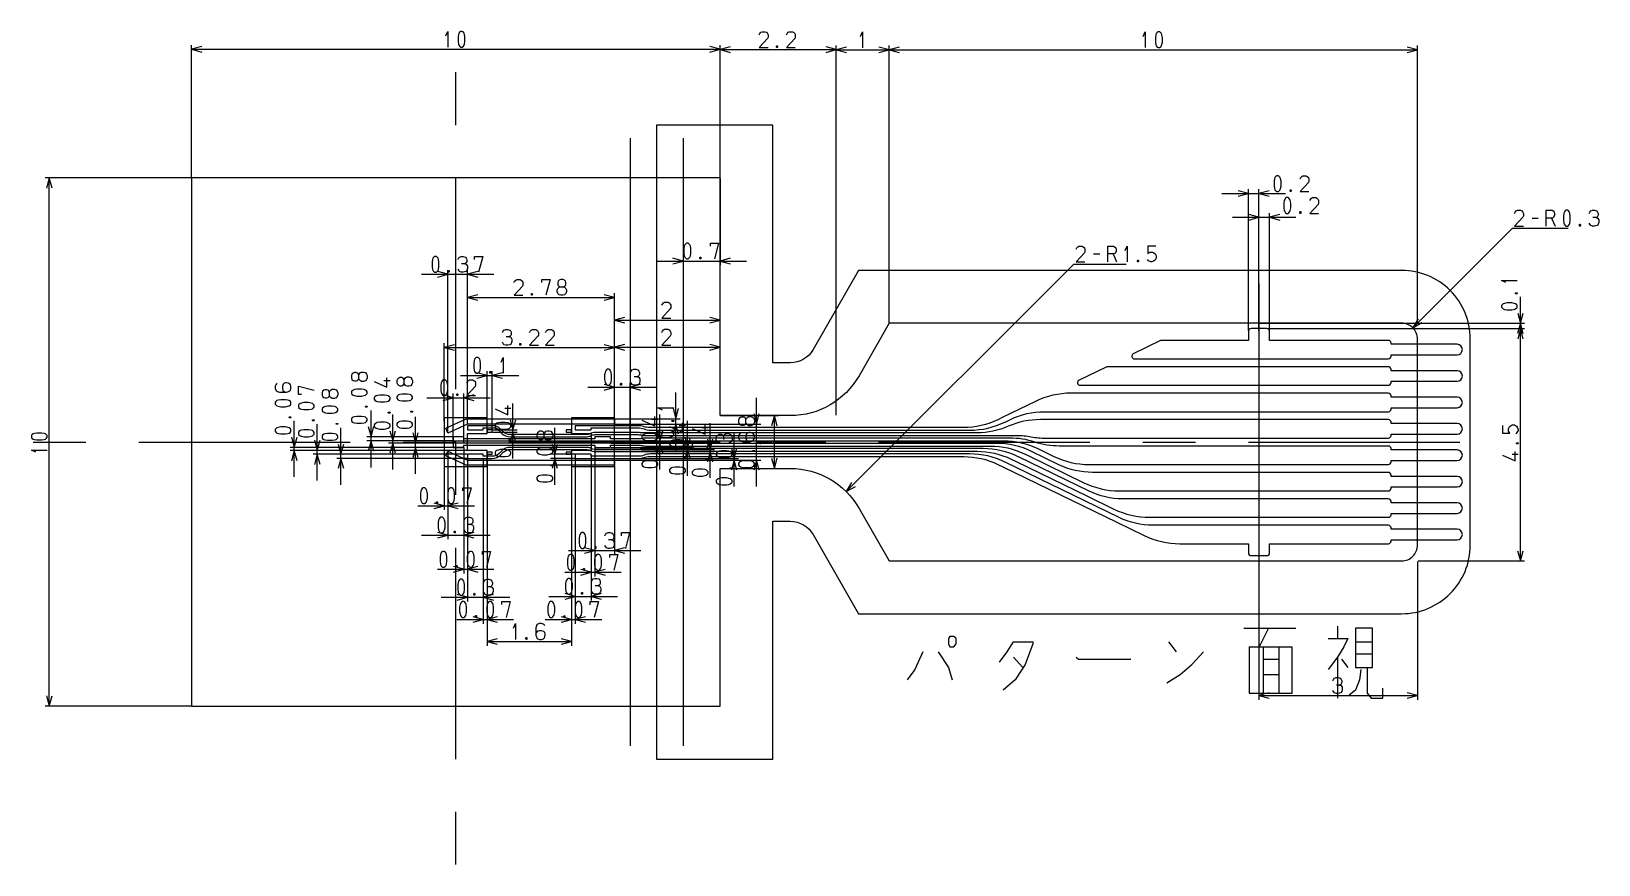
# Model space of a CAD drawing. Extents: x -8 to 21.6, y -8 to 7.8.
import ezdxf

# ---------------------------------------------------------------- set-up
doc = ezdxf.new("R2010")
doc.units = 0
for name, color, linetype in [('001COM_OUT', 7, 'CONTINUOUS'), ('005OUT_DIM', 7, 'CONTINUOUS'), ('007A_DIM', 7, 'CONTINUOUS'), ('010A_PT', 7, 'CONTINUOUS'), ('012A_SR', 7, 'CONTINUOUS'), ('014A_CL', 7, 'CONTINUOUS'), ('031B_STIF', 7, 'CONTINUOUS'), ('100DATUM_LINE', 7, 'CONTINUOUS')]:
    doc.layers.add(name, color=color, linetype=linetype)

msp = doc.modelspace()

# ---------------------------------------------------------------- linework, layer by layer
at = {"layer": '001COM_OUT'}
msp.add_lwpolyline([(-5, 5), (-5, -5), (5, -5), (5, -0.5), (6.33, -0.5, -0.269143), (7.632, -1.256), (8.2, -2.25), (17.9, -2.25, 0.414214), (18.2, -1.95), (18.2, 1.95, 0.414214), (17.9, 2.25), (8.2, 2.25), (7.632, 1.256, -0.269143), (6.33, 0.5), (5, 0.5), (5, 5), (-5, 5)], format="xyb", dxfattribs=at)
for points in [[(-0.192, 0.261), (0.198, 0.44), (3, 0.44), (3, 0.34), (0.22, 0.34), (-0.15, 0.17), (-0.192, 0.261)], [(-0.192, -0.261), (-0.15, -0.17), (0.22, -0.34), (3, -0.34), (3, -0.44), (0.198, -0.44), (-0.192, -0.261)], [(14.911, -3.526), (15.899, -3.526)], [(15.383, -3.526), (15.206, -3.877)], [(16.688, -3.487), (16.688, -3.721)], [(17.027, -3.526), (17.027, -4.267), (17.351, -4.267), (17.351, -3.526), (17.027, -3.526)], [(9.322, -3.721), (9.322, -3.818), (9.351, -3.877), (9.425, -3.877), (9.469, -3.818), (9.469, -3.721), (9.425, -3.682), (9.351, -3.682), (9.322, -3.721)], [(10.288, -4.169), (10.435, -3.974), (10.553, -3.779), (10.922, -3.779), (10.922, -3.818), (10.774, -4.208), (10.583, -4.5), (10.361, -4.695)], [(13.488, -3.779), (13.635, -3.974)], [(16.511, -3.721), (16.879, -3.721), (16.806, -3.877), (16.688, -4.072), (16.511, -4.305)], [(17.027, -3.779), (17.351, -3.779)], [(8.835, -3.974), (8.688, -4.305), (8.54, -4.5)], [(9.13, -3.974), (9.322, -4.267), (9.395, -4.5)], [(10.553, -4.072), (10.73, -4.267)], [(11.74, -4.072), (11.785, -4.111), (12.772, -4.111)], [(13.458, -4.559), (13.709, -4.403), (13.93, -4.208), (14.151, -3.974)], [(15.014, -4.754), (15.825, -4.754), (15.825, -3.877)], [(15.014, -3.877), (15.014, -4.754)], [(15.014, -3.877), (15.825, -3.877)], [(15.279, -3.877), (15.279, -4.754)], [(15.279, -4.111), (15.574, -4.111)], [(15.574, -3.877), (15.574, -4.754)], [(16.688, -4.072), (16.688, -4.851)], [(16.761, -4.111), (16.879, -4.267)], [(17.351, -4.013), (17.027, -4.013)], [(15.279, -4.403), (15.574, -4.403)], [(17.13, -4.305), (17.101, -4.5), (17.027, -4.695), (16.909, -4.792)], [(17.248, -4.267), (17.248, -4.754), (17.322, -4.851), (17.543, -4.851), (17.543, -4.656)]]:
    msp.add_lwpolyline(points, dxfattribs=at)
at = {"layer": '005OUT_DIM'}
for points in [[(-0.192, 7.689), (-0.153, 7.775), (-0.153, 7.475)], [(0.041, 7.67), (0.041, 7.58), (0.049, 7.533), (0.056, 7.51), (0.075, 7.487), (0.09, 7.475), (0.121, 7.475), (0.137, 7.487), (0.155, 7.51), (0.163, 7.533), (0.171, 7.58), (0.171, 7.67), (0.163, 7.716), (0.155, 7.74), (0.137, 7.763), (0.121, 7.775), (0.09, 7.775), (0.075, 7.763), (0.056, 7.74), (0.049, 7.716), (0.041, 7.67)], [(5.743, 7.71), (5.753, 7.733), (5.774, 7.757), (5.795, 7.768), (5.857, 7.768), (5.878, 7.757), (5.899, 7.733), (5.909, 7.71), (5.909, 7.663), (5.899, 7.64), (5.743, 7.468), (5.909, 7.468)], [(6.257, 7.71), (6.268, 7.733), (6.288, 7.757), (6.309, 7.768), (6.371, 7.768), (6.392, 7.757), (6.413, 7.733), (6.423, 7.71), (6.423, 7.663), (6.413, 7.64), (6.257, 7.468), (6.423, 7.468)], [(7.658, 7.679), (7.697, 7.764), (7.697, 7.464)], [(13.008, 7.68), (13.047, 7.766), (13.047, 7.466)], [(13.241, 7.661), (13.241, 7.571), (13.249, 7.524), (13.256, 7.501), (13.275, 7.478), (13.29, 7.466), (13.321, 7.466), (13.337, 7.478), (13.355, 7.501), (13.363, 7.524), (13.371, 7.571), (13.371, 7.661), (13.363, 7.707), (13.355, 7.731), (13.337, 7.754), (13.321, 7.766), (13.29, 7.766), (13.275, 7.754), (13.256, 7.731), (13.249, 7.707), (13.241, 7.661)], [(-5, 5.01), (-5, 7.515)], [(-4.807, 7.487), (-5, 7.435), (-4.807, 7.383)], [(-5, 7.435), (5, 7.435)], [(4.807, 7.383), (5, 7.435), (4.807, 7.487)], [(5, 5.01), (5, 7.515)], [(5, 0.51), (5, 7.508)], [(5.193, 7.48), (5, 7.428), (5.193, 7.377)], [(5, 7.428), (7.2, 7.428)], [(6.087, 7.476), (6.084, 7.468), (6.074, 7.468), (6.069, 7.476), (6.069, 7.496), (6.074, 7.503), (6.084, 7.503), (6.087, 7.496), (6.087, 7.476)], [(7.007, 7.377), (7.2, 7.428), (7.007, 7.48)], [(7.2, 0.51), (7.2, 7.508)], [(7.2, 0.51), (7.2, 7.504)], [(7.393, 7.476), (7.2, 7.424), (7.393, 7.373)], [(7.2, 7.424), (8.2, 7.424)], [(8.007, 7.373), (8.2, 7.424), (8.007, 7.476)], [(8.2, 2.26), (8.2, 7.506)], [(8.2, 2.26), (8.2, 7.504)], [(8.393, 7.478), (8.2, 7.426), (8.393, 7.374)], [(8.2, 7.426), (18.2, 7.426)], [(18.007, 7.374), (18.2, 7.426), (18.007, 7.478)], [(18.2, 2.26), (18.2, 7.506)], [(-5.01, 5), (-7.774, 5)], [(-7.642, 4.807), (-7.694, 5), (-7.746, 4.807)], [(-7.694, -5), (-7.694, 5)], [(20.038, 4.329), (20.048, 4.353), (20.069, 4.376), (20.09, 4.388), (20.152, 4.388), (20.173, 4.376), (20.194, 4.353), (20.204, 4.329), (20.204, 4.283), (20.194, 4.259), (20.038, 4.088), (20.204, 4.088)], [(20.369, 4.24), (20.483, 4.24)], [(20.638, 4.088), (20.638, 4.388), (20.747, 4.388), (20.765, 4.376), (20.786, 4.353), (20.794, 4.329), (20.794, 4.294), (20.775, 4.248), (20.755, 4.24), (20.638, 4.24)], [(20.736, 4.24), (20.804, 4.088)], [(20.961, 4.283), (20.961, 4.193), (20.969, 4.146), (20.977, 4.123), (20.995, 4.099), (21.01, 4.088), (21.042, 4.088), (21.057, 4.099), (21.075, 4.123), (21.083, 4.146), (21.091, 4.193), (21.091, 4.283), (21.083, 4.329), (21.075, 4.353), (21.057, 4.376), (21.042, 4.388), (21.01, 4.388), (20.995, 4.376), (20.977, 4.353), (20.969, 4.329), (20.961, 4.283)], [(21.452, 4.329), (21.462, 4.353), (21.481, 4.376), (21.512, 4.388), (21.551, 4.388), (21.59, 4.376), (21.608, 4.353), (21.618, 4.329), (21.618, 4.294), (21.608, 4.271), (21.6, 4.259), (21.579, 4.248), (21.52, 4.248)], [(21.579, 4.248), (21.608, 4.24), (21.629, 4.205), (21.629, 4.158), (21.618, 4.123), (21.6, 4.099), (21.551, 4.088), (21.512, 4.088), (21.481, 4.099), (21.452, 4.146)], [(18.112, 2.162), (19.998, 4.048), (21.052, 4.048)], [(21.282, 4.096), (21.279, 4.088), (21.269, 4.088), (21.264, 4.096), (21.264, 4.115), (21.269, 4.123), (21.279, 4.123), (21.282, 4.115), (21.282, 4.096)], [(11.739, 3.651), (11.75, 3.675), (11.771, 3.698), (11.791, 3.71), (11.854, 3.71), (11.875, 3.698), (11.895, 3.675), (11.906, 3.651), (11.906, 3.605), (11.895, 3.581), (11.739, 3.41), (11.906, 3.41)], [(12.071, 3.562), (12.185, 3.562)], [(12.339, 3.41), (12.339, 3.71), (12.449, 3.71), (12.467, 3.698), (12.488, 3.675), (12.495, 3.651), (12.495, 3.616), (12.477, 3.57), (12.456, 3.562), (12.339, 3.562)], [(12.438, 3.562), (12.506, 3.41)], [(12.665, 3.624), (12.704, 3.71), (12.704, 3.41)], [(13.245, 3.71), (13.099, 3.71), (13.099, 3.57), (13.141, 3.593), (13.182, 3.593), (13.213, 3.581), (13.234, 3.562), (13.255, 3.527), (13.255, 3.48), (13.234, 3.445), (13.203, 3.422), (13.172, 3.41), (13.151, 3.41), (13.11, 3.433), (13.089, 3.457)], [(-0.449, 3.41), (-0.449, 3.32), (-0.441, 3.273), (-0.433, 3.25), (-0.415, 3.227), (-0.399, 3.215), (-0.368, 3.215), (-0.353, 3.227), (-0.334, 3.25), (-0.327, 3.273), (-0.319, 3.32), (-0.319, 3.41), (-0.327, 3.456), (-0.334, 3.48), (-0.353, 3.503), (-0.368, 3.515), (-0.399, 3.515), (-0.415, 3.503), (-0.433, 3.48), (-0.441, 3.456), (-0.449, 3.41)], [(0.042, 3.456), (0.053, 3.48), (0.071, 3.503), (0.102, 3.515), (0.141, 3.515), (0.18, 3.503), (0.198, 3.48), (0.208, 3.456), (0.208, 3.421), (0.198, 3.398), (0.19, 3.386), (0.169, 3.375), (0.11, 3.375)], [(0.169, 3.375), (0.198, 3.367), (0.219, 3.332), (0.219, 3.285), (0.208, 3.25), (0.19, 3.227), (0.141, 3.215), (0.102, 3.215), (0.071, 3.227), (0.042, 3.273)], [(0.353, 3.456), (0.353, 3.515), (0.508, 3.515), (0.43, 3.215)], [(7.39, -0.939), (11.699, 3.37), (12.689, 3.37)], [(12.919, 3.418), (12.916, 3.41), (12.906, 3.41), (12.9, 3.418), (12.9, 3.437), (12.906, 3.445), (12.916, 3.445), (12.919, 3.437), (12.919, 3.418)], [(-0.65, 3.175), (0.72, 3.175)], [(-0.343, 3.123), (-0.15, 3.175), (-0.343, 3.227)], [(-0.15, 0.18), (-0.15, 3.255)], [(-0.128, 3.223), (-0.131, 3.215), (-0.141, 3.215), (-0.146, 3.223), (-0.146, 3.242), (-0.141, 3.25), (-0.131, 3.25), (-0.128, 3.242), (-0.128, 3.223)], [(0.22, 0.35), (0.22, 3.255)], [(0.413, 3.227), (0.22, 3.175), (0.413, 3.123)], [(1.103, 3.02), (1.113, 3.043), (1.134, 3.067), (1.155, 3.078), (1.217, 3.078), (1.238, 3.067), (1.259, 3.043), (1.269, 3.02), (1.269, 2.973), (1.259, 2.95), (1.103, 2.778), (1.269, 2.778)], [(1.628, 3.02), (1.628, 3.078), (1.783, 3.078), (1.705, 2.778)], [(2.026, 2.938), (2.065, 2.95), (2.073, 2.962), (2.083, 2.985), (2.083, 3.02), (2.073, 3.043), (2.055, 3.067), (2.026, 3.078), (1.985, 3.078), (1.956, 3.067), (1.938, 3.043), (1.928, 3.02), (1.928, 2.985), (1.938, 2.962), (1.946, 2.95), (1.977, 2.938), (2.034, 2.938), (2.055, 2.93), (2.083, 2.907), (2.094, 2.884), (2.094, 2.849), (2.083, 2.814), (2.055, 2.79), (2.026, 2.778), (1.985, 2.778), (1.956, 2.79), (1.928, 2.814), (1.917, 2.849), (1.917, 2.884), (1.928, 2.907), (1.956, 2.93), (1.977, 2.938)], [(0.22, 0.35), (0.22, 2.818)], [(0.413, 2.79), (0.22, 2.738), (0.413, 2.687)], [(0.22, 2.738), (3, 2.738)], [(1.447, 2.786), (1.444, 2.778), (1.434, 2.778), (1.429, 2.786), (1.429, 2.806), (1.434, 2.814), (1.444, 2.814), (1.447, 2.806), (1.447, 2.786)], [(2.807, 2.687), (3, 2.738), (2.807, 2.79)], [(3, 0.35), (3, 2.818)], [(3, 0.45), (3, 2.387)], [(3.9, 2.589), (3.91, 2.612), (3.931, 2.636), (3.952, 2.647), (4.014, 2.647), (4.035, 2.636), (4.056, 2.612), (4.066, 2.589), (4.066, 2.542), (4.056, 2.519), (3.9, 2.347), (4.066, 2.347)], [(5, 0.51), (5, 2.387)], [(3.193, 2.359), (3, 2.307), (3.193, 2.256)], [(3, 2.307), (5, 2.307)], [(4.807, 2.256), (5, 2.307), (4.807, 2.359)], [(18.212, 2.335), (18.112, 2.162), (18.285, 2.262)], [(18.21, 2.25), (20.227, 2.25)], [(20.198, 2.057), (20.147, 2.25), (20.095, 2.057)], [(20.147, -2.25), (20.147, 2.25)], [(4.165, -0.16), (4.165, 0.94)], [(3.911, 0.606), (3.825, 0.645), (4.125, 0.645)], [(4.113, 0.633), (4.165, 0.44), (4.217, 0.633)], [(3.01, 0.44), (4.245, 0.44)], [(3.01, 0.34), (4.245, 0.34)], [(4.117, 0.409), (4.125, 0.407), (4.125, 0.396), (4.117, 0.391), (4.098, 0.391), (4.09, 0.396), (4.09, 0.407), (4.098, 0.409), (4.117, 0.409)], [(4.217, 0.147), (4.165, 0.34), (4.113, 0.147)], [(5.01, 0.5), (6.108, 0.5)], [(6.08, 0.307), (6.028, 0.5), (5.976, 0.307)], [(6.028, -0.5), (6.028, 0.5)], [(19.807, 0.313), (19.807, 0.168), (19.947, 0.168), (19.924, 0.209), (19.924, 0.251), (19.935, 0.282), (19.955, 0.303), (19.99, 0.323), (20.037, 0.323), (20.072, 0.303), (20.095, 0.271), (20.107, 0.24), (20.107, 0.219), (20.083, 0.178), (20.06, 0.157)], [(-7.929, 0.041), (-7.839, 0.041), (-7.793, 0.049), (-7.769, 0.056), (-7.746, 0.075), (-7.734, 0.09), (-7.734, 0.121), (-7.746, 0.137), (-7.769, 0.155), (-7.793, 0.163), (-7.839, 0.171), (-7.929, 0.171), (-7.976, 0.163), (-7.999, 0.155), (-8.022, 0.137), (-8.034, 0.121), (-8.034, 0.09), (-8.022, 0.075), (-7.999, 0.056), (-7.976, 0.049), (-7.929, 0.041)], [(3.93, 0.089), (4.02, 0.089), (4.067, 0.096), (4.09, 0.104), (4.113, 0.122), (4.125, 0.138), (4.125, 0.169), (4.113, 0.185), (4.09, 0.203), (4.067, 0.211), (4.02, 0.219), (3.93, 0.219), (3.884, 0.211), (3.86, 0.203), (3.837, 0.185), (3.825, 0.169), (3.825, 0.138), (3.837, 0.122), (3.86, 0.104), (3.884, 0.096), (3.93, 0.089)], [(-7.948, -0.192), (-8.034, -0.153), (-7.734, -0.153)], [(5.774, -0.042), (5.688, -0.003), (5.988, -0.003)], [(19.807, -0.248), (20.048, -0.357), (20.048, -0.181)], [(19.99, -0.23), (20.107, -0.23)], [(20.099, -0.013), (20.107, -0.016), (20.107, -0.026), (20.099, -0.031), (20.079, -0.031), (20.072, -0.026), (20.072, -0.016), (20.079, -0.013), (20.099, -0.013)], [(5.01, -0.5), (6.108, -0.5)], [(5.976, -0.307), (6.028, -0.5), (6.08, -0.307)], [(7.49, -0.766), (7.39, -0.939), (7.563, -0.839)], [(20.095, -2.057), (20.147, -2.25), (20.198, -2.057)], [(18.21, -2.25), (20.227, -2.25)], [(-5.01, -5), (-7.774, -5)], [(-7.746, -4.807), (-7.694, -5), (-7.642, -4.807)]]:
    msp.add_lwpolyline(points, dxfattribs=at)
at = {"layer": '007A_DIM'}
for points in [[(4.3, 4.99), (4.3, 3.347)], [(5, 4.99), (5, 3.347)], [(14.807, 4.655), (15, 4.707), (14.807, 4.758)], [(15, 2.11), (15, 4.787)], [(15.2, 2.11), (15.2, 4.787)], [(15.393, 4.758), (15.2, 4.707), (15.393, 4.655)], [(15.488, 4.936), (15.488, 4.846), (15.496, 4.799), (15.503, 4.776), (15.522, 4.753), (15.537, 4.741), (15.568, 4.741), (15.584, 4.753), (15.602, 4.776), (15.61, 4.799), (15.618, 4.846), (15.618, 4.936), (15.61, 4.983), (15.602, 5.006), (15.584, 5.029), (15.568, 5.041), (15.537, 5.041), (15.522, 5.029), (15.503, 5.006), (15.496, 4.983), (15.488, 4.936)], [(15.809, 4.749), (15.806, 4.741), (15.796, 4.741), (15.79, 4.749), (15.79, 4.768), (15.796, 4.776), (15.806, 4.776), (15.809, 4.768), (15.809, 4.749)], [(15.979, 4.983), (15.989, 5.006), (16.01, 5.029), (16.031, 5.041), (16.093, 5.041), (16.114, 5.029), (16.135, 5.006), (16.145, 4.983), (16.145, 4.936), (16.135, 4.912), (15.979, 4.741), (16.145, 4.741)], [(14.5, 4.707), (15.7, 4.707)], [(15.671, 4.523), (15.671, 4.433), (15.679, 4.386), (15.687, 4.363), (15.705, 4.34), (15.721, 4.328), (15.752, 4.328), (15.767, 4.34), (15.786, 4.363), (15.793, 4.386), (15.801, 4.433), (15.801, 4.523), (15.793, 4.57), (15.786, 4.593), (15.767, 4.616), (15.752, 4.628), (15.721, 4.628), (15.705, 4.616), (15.687, 4.593), (15.679, 4.57), (15.671, 4.523)], [(16.162, 4.57), (16.173, 4.593), (16.193, 4.616), (16.214, 4.628), (16.276, 4.628), (16.297, 4.616), (16.318, 4.593), (16.328, 4.57), (16.328, 4.523), (16.318, 4.499), (16.162, 4.328), (16.328, 4.328)], [(14.7, 4.255), (15.9, 4.255)], [(15.007, 4.203), (15.2, 4.255), (15.007, 4.306)], [(15.2, 2.11), (15.2, 4.335)], [(15.4, 2.11), (15.4, 4.335)], [(15.593, 4.306), (15.4, 4.255), (15.593, 4.203)], [(15.992, 4.336), (15.989, 4.328), (15.979, 4.328), (15.974, 4.336), (15.974, 4.355), (15.979, 4.363), (15.989, 4.363), (15.992, 4.355), (15.992, 4.336)], [(4.316, 3.662), (4.316, 3.572), (4.324, 3.525), (4.332, 3.502), (4.35, 3.478), (4.366, 3.467), (4.397, 3.467), (4.412, 3.478), (4.431, 3.502), (4.438, 3.525), (4.446, 3.572), (4.446, 3.662), (4.438, 3.708), (4.431, 3.732), (4.412, 3.755), (4.397, 3.767), (4.366, 3.767), (4.35, 3.755), (4.332, 3.732), (4.324, 3.708), (4.316, 3.662)], [(4.818, 3.708), (4.818, 3.767), (4.973, 3.767), (4.895, 3.467)], [(3.8, 3.427), (5.5, 3.427)], [(4.107, 3.375), (4.3, 3.427), (4.107, 3.479)], [(4.637, 3.475), (4.634, 3.467), (4.624, 3.467), (4.619, 3.475), (4.619, 3.494), (4.624, 3.502), (4.634, 3.502), (4.637, 3.494), (4.637, 3.475)], [(5.193, 3.479), (5, 3.427), (5.193, 3.375)], [(19.875, 3.021), (19.789, 3.06), (20.089, 3.06)], [(20.081, 2.825), (20.089, 2.822), (20.089, 2.812), (20.081, 2.807), (20.062, 2.807), (20.054, 2.812), (20.054, 2.822), (20.062, 2.825), (20.081, 2.825)], [(20.148, 1.65), (20.148, 2.75)], [(19.894, 2.504), (19.984, 2.504), (20.031, 2.512), (20.054, 2.52), (20.078, 2.538), (20.089, 2.553), (20.089, 2.584), (20.078, 2.6), (20.054, 2.618), (20.031, 2.626), (19.984, 2.634), (19.894, 2.634), (19.848, 2.626), (19.824, 2.618), (19.801, 2.6), (19.789, 2.584), (19.789, 2.553), (19.801, 2.538), (19.824, 2.52), (19.848, 2.512), (19.894, 2.504)], [(20.096, 2.443), (20.148, 2.25), (20.2, 2.443)], [(0.883, 2.073), (0.893, 2.096), (0.911, 2.12), (0.943, 2.131), (0.982, 2.131), (1.021, 2.12), (1.039, 2.096), (1.049, 2.073), (1.049, 2.038), (1.039, 2.014), (1.031, 2.003), (1.01, 1.991), (0.95, 1.991)], [(1.397, 2.073), (1.408, 2.096), (1.428, 2.12), (1.449, 2.131), (1.511, 2.131), (1.532, 2.12), (1.553, 2.096), (1.563, 2.073), (1.563, 2.026), (1.553, 2.003), (1.397, 1.831), (1.563, 1.831)], [(1.697, 2.073), (1.708, 2.096), (1.728, 2.12), (1.749, 2.131), (1.811, 2.131), (1.832, 2.12), (1.853, 2.096), (1.863, 2.073), (1.863, 2.026), (1.853, 2.003), (1.697, 1.831), (1.863, 1.831)], [(3.9, 2.076), (3.91, 2.099), (3.931, 2.123), (3.952, 2.134), (4.014, 2.134), (4.035, 2.123), (4.056, 2.099), (4.066, 2.076), (4.066, 2.029), (4.056, 2.006), (3.9, 1.834), (4.066, 1.834)], [(15.21, 2.25), (20.228, 2.25)], [(15.36, 2.15), (20.228, 2.15)], [(20.2, 1.957), (20.148, 2.15), (20.096, 1.957)], [(-0.22, 0.4), (-0.22, 1.871)], [(-0.027, 1.843), (-0.22, 1.791), (-0.027, 1.739)], [(-0.22, 1.791), (3, 1.791)], [(1.01, 1.991), (1.039, 1.983), (1.059, 1.948), (1.059, 1.901), (1.049, 1.866), (1.031, 1.843), (0.982, 1.831), (0.943, 1.831), (0.911, 1.843), (0.883, 1.89)], [(1.227, 1.839), (1.224, 1.831), (1.214, 1.831), (1.209, 1.839), (1.209, 1.859), (1.214, 1.866), (1.224, 1.866), (1.227, 1.859), (1.227, 1.839)], [(2.807, 1.739), (3, 1.791), (2.807, 1.843)], [(3, 0.35), (3, 1.874)], [(3, 0.4), (3, 1.871)], [(3.193, 1.846), (3, 1.794), (3.193, 1.742)], [(3, 1.794), (5, 1.794)], [(4.807, 1.742), (5, 1.794), (4.807, 1.846)], [(5, 0.51), (5, 1.874)], [(0.339, 1.496), (0.339, 1.406), (0.346, 1.359), (0.354, 1.336), (0.372, 1.312), (0.388, 1.301), (0.419, 1.301), (0.435, 1.312), (0.453, 1.336), (0.461, 1.359), (0.469, 1.406), (0.469, 1.496), (0.461, 1.542), (0.453, 1.566), (0.435, 1.589), (0.419, 1.601), (0.388, 1.601), (0.372, 1.589), (0.354, 1.566), (0.346, 1.542), (0.339, 1.496)], [(0.856, 1.515), (0.895, 1.601), (0.895, 1.301)], [(-1.838, 1.257), (-1.85, 1.296), (-1.861, 1.303), (-1.885, 1.314), (-1.92, 1.314), (-1.943, 1.303), (-1.967, 1.285), (-1.978, 1.257), (-1.978, 1.215), (-1.967, 1.186), (-1.943, 1.168), (-1.92, 1.158), (-1.885, 1.158), (-1.861, 1.168), (-1.85, 1.176), (-1.838, 1.207), (-1.838, 1.264), (-1.83, 1.285), (-1.807, 1.314), (-1.784, 1.324), (-1.748, 1.324), (-1.713, 1.314), (-1.69, 1.285), (-1.678, 1.257), (-1.678, 1.215), (-1.69, 1.186), (-1.713, 1.158), (-1.748, 1.148), (-1.784, 1.148), (-1.807, 1.158), (-1.83, 1.186), (-1.838, 1.207)], [(-1.546, 1.146), (-1.304, 1.037), (-1.304, 1.214)], [(-0.978, 1.165), (-0.989, 1.203), (-1.001, 1.211), (-1.025, 1.222), (-1.06, 1.222), (-1.083, 1.211), (-1.106, 1.193), (-1.118, 1.165), (-1.118, 1.123), (-1.106, 1.094), (-1.083, 1.076), (-1.06, 1.066), (-1.025, 1.066), (-1.001, 1.076), (-0.989, 1.084), (-0.978, 1.115), (-0.978, 1.172), (-0.97, 1.193), (-0.947, 1.222), (-0.923, 1.232), (-0.888, 1.232), (-0.853, 1.222), (-0.83, 1.193), (-0.818, 1.165), (-0.818, 1.123), (-0.83, 1.094), (-0.853, 1.066), (-0.888, 1.055), (-0.923, 1.055), (-0.947, 1.066), (-0.97, 1.094), (-0.978, 1.115)], [(0.09, 1.261), (1.19, 1.261)], [(0.397, 1.209), (0.59, 1.261), (0.397, 1.313)], [(0.59, 0.2), (0.59, 1.341)], [(0.659, 1.309), (0.657, 1.301), (0.646, 1.301), (0.641, 1.309), (0.641, 1.328), (0.646, 1.336), (0.657, 1.336), (0.659, 1.328), (0.659, 1.309)], [(0.69, 0.2), (0.69, 1.341)], [(0.883, 1.313), (0.69, 1.261), (0.883, 1.209)], [(2.816, 1.272), (2.816, 1.182), (2.824, 1.136), (2.832, 1.112), (2.85, 1.089), (2.866, 1.077), (2.897, 1.077), (2.912, 1.089), (2.931, 1.112), (2.938, 1.136), (2.946, 1.182), (2.946, 1.272), (2.938, 1.319), (2.931, 1.342), (2.912, 1.365), (2.897, 1.377), (2.866, 1.377), (2.85, 1.365), (2.832, 1.342), (2.824, 1.319), (2.816, 1.272)], [(3.307, 1.319), (3.318, 1.342), (3.336, 1.365), (3.367, 1.377), (3.406, 1.377), (3.445, 1.365), (3.463, 1.342), (3.473, 1.319), (3.473, 1.284), (3.463, 1.26), (3.455, 1.249), (3.434, 1.237), (3.375, 1.237)], [(3.434, 1.237), (3.463, 1.229), (3.484, 1.194), (3.484, 1.147), (3.473, 1.112), (3.455, 1.089), (3.406, 1.077), (3.367, 1.077), (3.336, 1.089), (3.307, 1.136)], [(-3.385, 1.112), (-3.397, 1.102), (-3.408, 1.084), (-3.42, 1.055), (-3.42, 1.014), (-3.408, 0.985), (-3.393, 0.967), (-3.373, 0.956), (-3.338, 0.946), (-3.202, 0.946), (-3.167, 0.956), (-3.143, 0.967), (-3.132, 0.985), (-3.12, 1.014), (-3.12, 1.055), (-3.132, 1.084), (-3.143, 1.102), (-3.167, 1.112), (-3.202, 1.123), (-3.225, 1.123), (-3.249, 1.112), (-3.268, 1.094), (-3.28, 1.055), (-3.28, 1.014), (-3.272, 0.975), (-3.249, 0.956), (-3.225, 0.946)], [(-2.923, 0.903), (-2.981, 0.903), (-2.981, 1.059), (-2.681, 0.981)], [(-2.392, 0.933), (-2.404, 0.972), (-2.415, 0.98), (-2.439, 0.99), (-2.474, 0.99), (-2.497, 0.98), (-2.521, 0.962), (-2.532, 0.933), (-2.532, 0.892), (-2.521, 0.863), (-2.497, 0.845), (-2.474, 0.834), (-2.439, 0.834), (-2.415, 0.845), (-2.404, 0.853), (-2.392, 0.884), (-2.392, 0.941), (-2.384, 0.962), (-2.361, 0.99), (-2.338, 1.001), (-2.302, 1.001), (-2.267, 0.99), (-2.244, 0.962), (-2.232, 0.933), (-2.232, 0.892), (-2.244, 0.863), (-2.267, 0.834), (-2.302, 0.824), (-2.338, 0.824), (-2.361, 0.834), (-2.384, 0.863), (-2.392, 0.884)], [(-1.873, 0.871), (-1.784, 0.871), (-1.737, 0.879), (-1.713, 0.886), (-1.69, 0.905), (-1.678, 0.92), (-1.678, 0.951), (-1.69, 0.967), (-1.713, 0.985), (-1.737, 0.993), (-1.784, 1.001), (-1.873, 1.001), (-1.92, 0.993), (-1.943, 0.985), (-1.967, 0.967), (-1.978, 0.951), (-1.978, 0.92), (-1.967, 0.905), (-1.943, 0.886), (-1.92, 0.879), (-1.873, 0.871)], [(-1.441, 0.76), (-1.351, 0.76), (-1.304, 0.768), (-1.281, 0.776), (-1.258, 0.794), (-1.246, 0.81), (-1.246, 0.841), (-1.258, 0.857), (-1.281, 0.875), (-1.304, 0.882), (-1.351, 0.89), (-1.441, 0.89), (-1.487, 0.882), (-1.511, 0.875), (-1.534, 0.857), (-1.546, 0.841), (-1.546, 0.81), (-1.534, 0.794), (-1.511, 0.776), (-1.487, 0.768), (-1.441, 0.76)], [(-1.363, 1.164), (-1.246, 1.164)], [(-1.013, 0.779), (-0.923, 0.779), (-0.876, 0.787), (-0.853, 0.794), (-0.83, 0.813), (-0.818, 0.828), (-0.818, 0.859), (-0.83, 0.875), (-0.853, 0.893), (-0.876, 0.901), (-0.923, 0.909), (-1.013, 0.909), (-1.06, 0.901), (-1.083, 0.893), (-1.106, 0.875), (-1.118, 0.859), (-1.118, 0.828), (-1.106, 0.813), (-1.083, 0.794), (-1.06, 0.787), (-1.013, 0.779)], [(-0.284, 1.074), (-0.284, 0.985), (-0.276, 0.938), (-0.268, 0.915), (-0.25, 0.891), (-0.234, 0.88), (-0.203, 0.88), (-0.188, 0.891), (-0.169, 0.915), (-0.162, 0.938), (-0.154, 0.985), (-0.154, 1.074), (-0.162, 1.121), (-0.169, 1.145), (-0.188, 1.168), (-0.203, 1.18), (-0.234, 1.18), (-0.25, 1.168), (-0.268, 1.145), (-0.276, 1.121), (-0.284, 1.074)], [(-0.243, 0.788), (-0.05, 0.84), (-0.243, 0.891)], [(-0.05, -0.01), (-0.05, 0.92)], [(0.037, 0.887), (0.034, 0.88), (0.024, 0.88), (0.019, 0.887), (0.019, 0.907), (0.024, 0.915), (0.034, 0.915), (0.037, 0.907), (0.037, 0.887)], [(0.15, -0.01), (0.15, 0.92)], [(0.343, 0.891), (0.15, 0.84), (0.343, 0.788)], [(0.207, 1.121), (0.218, 1.145), (0.238, 1.168), (0.259, 1.18), (0.321, 1.18), (0.342, 1.168), (0.363, 1.145), (0.373, 1.121), (0.373, 1.074), (0.363, 1.051), (0.207, 0.88), (0.373, 0.88)], [(2.5, 1.037), (3.8, 1.037)], [(2.807, 0.985), (3, 1.037), (2.807, 1.089)], [(3, 0.4), (3, 1.117)], [(3.137, 1.085), (3.134, 1.077), (3.124, 1.077), (3.119, 1.085), (3.119, 1.104), (3.124, 1.112), (3.134, 1.112), (3.137, 1.104), (3.137, 1.085)], [(3.3, 0.01), (3.3, 1.117)], [(3.493, 1.089), (3.3, 1.037), (3.493, 0.985)], [(-3.315, 0.669), (-3.225, 0.669), (-3.179, 0.677), (-3.155, 0.685), (-3.132, 0.703), (-3.12, 0.719), (-3.12, 0.75), (-3.132, 0.766), (-3.155, 0.784), (-3.179, 0.792), (-3.225, 0.799), (-3.315, 0.799), (-3.362, 0.792), (-3.385, 0.784), (-3.408, 0.766), (-3.42, 0.75), (-3.42, 0.719), (-3.408, 0.703), (-3.385, 0.685), (-3.362, 0.677), (-3.315, 0.669)], [(-2.876, 0.616), (-2.786, 0.616), (-2.74, 0.624), (-2.716, 0.631), (-2.693, 0.65), (-2.681, 0.665), (-2.681, 0.696), (-2.693, 0.712), (-2.716, 0.73), (-2.74, 0.738), (-2.786, 0.746), (-2.876, 0.746), (-2.923, 0.738), (-2.946, 0.73), (-2.969, 0.712), (-2.981, 0.696), (-2.981, 0.665), (-2.969, 0.65), (-2.946, 0.631), (-2.923, 0.624), (-2.876, 0.616)], [(-2.427, 0.547), (-2.338, 0.547), (-2.291, 0.555), (-2.267, 0.563), (-2.244, 0.581), (-2.232, 0.597), (-2.232, 0.628), (-2.244, 0.644), (-2.267, 0.662), (-2.291, 0.67), (-2.338, 0.677), (-2.427, 0.677), (-2.474, 0.67), (-2.497, 0.662), (-2.521, 0.644), (-2.532, 0.628), (-2.532, 0.597), (-2.521, 0.581), (-2.497, 0.563), (-2.474, 0.555), (-2.427, 0.547)], [(-1.686, 0.677), (-1.678, 0.675), (-1.678, 0.664), (-1.686, 0.659), (-1.706, 0.659), (-1.713, 0.664), (-1.713, 0.675), (-1.706, 0.677), (-1.686, 0.677)], [(-1.605, -0.48), (-1.605, 0.6)], [(-0.55, 0.84), (0.65, 0.84)], [(0.741, 0.626), (0.983, 0.517), (0.983, 0.694)], [(0.924, 0.644), (1.041, 0.644)], [(1.081, -0.31), (1.081, 0.73)], [(5.691, -0.84), (5.691, 0.84)], [(-3.128, 0.476), (-3.12, 0.473), (-3.12, 0.463), (-3.128, 0.458), (-3.147, 0.458), (-3.155, 0.463), (-3.155, 0.473), (-3.147, 0.476), (-3.128, 0.476)], [(-3.057, -0.66), (-3.057, 0.4)], [(-2.689, 0.422), (-2.681, 0.42), (-2.681, 0.409), (-2.689, 0.404), (-2.708, 0.404), (-2.716, 0.409), (-2.716, 0.42), (-2.708, 0.422), (-2.689, 0.422)], [(-2.623, -0.73), (-2.623, 0.34)], [(-2.24, 0.354), (-2.232, 0.351), (-2.232, 0.341), (-2.24, 0.336), (-2.26, 0.336), (-2.267, 0.341), (-2.267, 0.351), (-2.26, 0.354), (-2.24, 0.354)], [(-1.873, 0.357), (-1.784, 0.357), (-1.737, 0.364), (-1.713, 0.372), (-1.69, 0.39), (-1.678, 0.406), (-1.678, 0.437), (-1.69, 0.453), (-1.713, 0.471), (-1.737, 0.479), (-1.784, 0.486), (-1.873, 0.486), (-1.92, 0.479), (-1.943, 0.471), (-1.967, 0.453), (-1.978, 0.437), (-1.978, 0.406), (-1.967, 0.39), (-1.943, 0.372), (-1.92, 0.364), (-1.873, 0.357)], [(-1.441, 0.246), (-1.351, 0.246), (-1.304, 0.254), (-1.281, 0.262), (-1.258, 0.28), (-1.246, 0.295), (-1.246, 0.327), (-1.258, 0.342), (-1.281, 0.36), (-1.304, 0.368), (-1.351, 0.376), (-1.441, 0.376), (-1.487, 0.368), (-1.511, 0.36), (-1.534, 0.342), (-1.546, 0.327), (-1.546, 0.295), (-1.534, 0.28), (-1.511, 0.262), (-1.487, 0.254), (-1.441, 0.246)], [(-1.254, 0.567), (-1.246, 0.564), (-1.246, 0.554), (-1.254, 0.549), (-1.273, 0.549), (-1.281, 0.554), (-1.281, 0.564), (-1.273, 0.567), (-1.254, 0.567)], [(-1.195, -0.52), (-1.195, 0.52)], [(-1.013, 0.265), (-0.923, 0.265), (-0.876, 0.272), (-0.853, 0.28), (-0.83, 0.298), (-0.818, 0.314), (-0.818, 0.345), (-0.83, 0.361), (-0.853, 0.379), (-0.876, 0.387), (-0.923, 0.394), (-1.013, 0.394), (-1.06, 0.387), (-1.083, 0.379), (-1.106, 0.361), (-1.118, 0.345), (-1.118, 0.314), (-1.106, 0.298), (-1.083, 0.28), (-1.06, 0.272), (-1.013, 0.265)], [(-0.826, 0.585), (-0.818, 0.583), (-0.818, 0.572), (-0.826, 0.567), (-0.845, 0.567), (-0.853, 0.572), (-0.853, 0.583), (-0.845, 0.585), (-0.826, 0.585)], [(-0.763, -0.6), (-0.763, 0.48)], [(0.846, 0.241), (0.936, 0.241), (0.983, 0.248), (1.006, 0.256), (1.029, 0.274), (1.041, 0.29), (1.041, 0.321), (1.029, 0.337), (1.006, 0.355), (0.983, 0.363), (0.936, 0.37), (0.846, 0.37), (0.799, 0.363), (0.776, 0.355), (0.753, 0.337), (0.741, 0.321), (0.741, 0.29), (0.753, 0.274), (0.776, 0.256), (0.799, 0.248), (0.846, 0.241)], [(1.029, 0.423), (1.081, 0.23), (1.133, 0.423)], [(3.01, 0.34), (5.771, 0.34)], [(3.523, 0.416), (3.764, 0.307), (3.764, 0.484)], [(3.706, 0.434), (3.823, 0.434)], [(3.863, -0.52), (3.863, 0.52)], [(4.046, 0.296), (4.287, 0.187), (4.287, 0.364)], [(4.229, 0.314), (4.346, 0.314)], [(4.386, -0.64), (4.386, 0.4)], [(4.475, 0.256), (4.716, 0.147), (4.716, 0.324)], [(4.815, -0.68), (4.815, 0.36)], [(5.491, 0.416), (5.48, 0.455), (5.468, 0.463), (5.445, 0.473), (5.41, 0.473), (5.386, 0.463), (5.363, 0.445), (5.351, 0.416), (5.351, 0.375), (5.363, 0.346), (5.386, 0.328), (5.41, 0.318), (5.445, 0.318), (5.468, 0.328), (5.48, 0.336), (5.491, 0.367), (5.491, 0.424), (5.499, 0.445), (5.523, 0.473), (5.546, 0.484), (5.581, 0.484), (5.616, 0.473), (5.64, 0.445), (5.651, 0.416), (5.651, 0.375), (5.64, 0.346), (5.616, 0.318), (5.581, 0.307), (5.546, 0.307), (5.523, 0.318), (5.499, 0.346), (5.491, 0.367)], [(5.639, 0.533), (5.691, 0.34), (5.743, 0.533)], [(-3.315, 0.155), (-3.225, 0.155), (-3.179, 0.163), (-3.155, 0.171), (-3.132, 0.189), (-3.12, 0.205), (-3.12, 0.236), (-3.132, 0.251), (-3.155, 0.269), (-3.179, 0.277), (-3.225, 0.285), (-3.315, 0.285), (-3.362, 0.277), (-3.385, 0.269), (-3.408, 0.251), (-3.42, 0.236), (-3.42, 0.205), (-3.408, 0.189), (-3.385, 0.171), (-3.362, 0.163), (-3.315, 0.155)], [(-3.108, 0.093), (-3.057, -0.1), (-3.005, 0.093)], [(-2.876, 0.101), (-2.786, 0.101), (-2.74, 0.109), (-2.716, 0.117), (-2.693, 0.135), (-2.681, 0.151), (-2.681, 0.182), (-2.693, 0.198), (-2.716, 0.216), (-2.74, 0.224), (-2.786, 0.231), (-2.876, 0.231), (-2.923, 0.224), (-2.946, 0.216), (-2.969, 0.198), (-2.981, 0.182), (-2.981, 0.151), (-2.969, 0.135), (-2.946, 0.117), (-2.923, 0.109), (-2.876, 0.101)], [(-2.674, 0.033), (-2.623, -0.16), (-2.571, 0.033)], [(-2.427, 0.033), (-2.338, 0.033), (-2.291, 0.041), (-2.267, 0.049), (-2.244, 0.067), (-2.232, 0.083), (-2.232, 0.114), (-2.244, 0.129), (-2.267, 0.147), (-2.291, 0.155), (-2.338, 0.163), (-2.427, 0.163), (-2.474, 0.155), (-2.497, 0.147), (-2.521, 0.129), (-2.532, 0.114), (-2.532, 0.083), (-2.521, 0.067), (-2.497, 0.049), (-2.474, 0.041), (-2.427, 0.033)], [(-2.174, -0.81), (-2.174, 0.27)], [(-0.06, 0.1), (-1.685, 0.1)], [(-0.06, 0.02), (-1.685, 0.02)], [(-1.657, 0.293), (-1.605, 0.1), (-1.553, 0.293)], [(-1.553, -0.173), (-1.605, 0.02), (-1.657, -0.173)], [(-0.06, 0.02), (-1.275, 0.02)], [(-1.247, 0.213), (-1.195, 0.02), (-1.144, 0.213)], [(-0.815, 0.173), (-0.763, -0.02), (-0.711, 0.173)], [(0.7, 0.23), (1.161, 0.23)], [(0.7, 0.19), (1.161, 0.19)], [(1.033, 0.047), (1.041, 0.044), (1.041, 0.034), (1.033, 0.029), (1.014, 0.029), (1.006, 0.034), (1.006, 0.044), (1.014, 0.047), (1.033, 0.047)], [(1.133, -0.003), (1.081, 0.19), (1.029, -0.003)], [(1.674, 0.146), (1.662, 0.185), (1.651, 0.193), (1.627, 0.203), (1.592, 0.203), (1.569, 0.193), (1.546, 0.175), (1.534, 0.146), (1.534, 0.105), (1.546, 0.076), (1.569, 0.058), (1.592, 0.048), (1.627, 0.048), (1.651, 0.058), (1.662, 0.066), (1.674, 0.097), (1.674, 0.154), (1.682, 0.175), (1.705, 0.203), (1.729, 0.214), (1.764, 0.214), (1.799, 0.203), (1.822, 0.175), (1.834, 0.146), (1.834, 0.105), (1.822, 0.076), (1.799, 0.048), (1.764, 0.037), (1.729, 0.037), (1.705, 0.048), (1.682, 0.076), (1.674, 0.097)], [(1.874, -0.81), (1.874, 0.27)], [(2.94, 0.02), (3.943, 0.02)], [(3.628, 0.031), (3.718, 0.031), (3.764, 0.038), (3.788, 0.046), (3.811, 0.064), (3.823, 0.08), (3.823, 0.111), (3.811, 0.127), (3.788, 0.145), (3.764, 0.153), (3.718, 0.16), (3.628, 0.16), (3.581, 0.153), (3.558, 0.145), (3.535, 0.127), (3.523, 0.111), (3.523, 0.08), (3.535, 0.064), (3.558, 0.046), (3.581, 0.038), (3.628, 0.031)], [(3.811, 0.213), (3.863, 0.02), (3.915, 0.213)], [(4.151, -0.089), (4.241, -0.089), (4.287, -0.082), (4.311, -0.074), (4.334, -0.056), (4.346, -0.04), (4.346, -0.009), (4.334, 0.007), (4.311, 0.025), (4.287, 0.033), (4.241, 0.04), (4.151, 0.04), (4.104, 0.033), (4.081, 0.025), (4.058, 0.007), (4.046, -0.009), (4.046, -0.04), (4.058, -0.056), (4.081, -0.074), (4.104, -0.082), (4.151, -0.089)], [(4.334, 0.093), (4.386, -0.1), (4.438, 0.093)], [(4.58, -0.129), (4.669, -0.129), (4.716, -0.122), (4.739, -0.114), (4.763, -0.096), (4.775, -0.08), (4.775, -0.049), (4.763, -0.033), (4.739, -0.015), (4.716, -0.007), (4.669, 0), (4.58, 0), (4.533, -0.007), (4.51, -0.015), (4.486, -0.033), (4.475, -0.049), (4.475, -0.08), (4.486, -0.096), (4.51, -0.114), (4.533, -0.122), (4.58, -0.129)], [(4.658, 0.274), (4.775, 0.274)], [(4.763, 0.053), (4.815, -0.14), (4.866, 0.053)], [(4.986, -0.018), (4.963, -0.007), (4.94, 0.011), (4.928, 0.042), (4.928, 0.081), (4.94, 0.12), (4.963, 0.138), (4.986, 0.148), (5.021, 0.148), (5.045, 0.138), (5.056, 0.13), (5.068, 0.109), (5.068, 0.05)], [(5.068, 0.109), (5.076, 0.138), (5.111, 0.159), (5.158, 0.159), (5.193, 0.148), (5.216, 0.13), (5.228, 0.081), (5.228, 0.042), (5.216, 0.011), (5.169, -0.018)], [(5.268, -0.84), (5.268, 0.19)], [(5.386, 0.173), (5.375, 0.163), (5.363, 0.145), (5.351, 0.116), (5.351, 0.075), (5.363, 0.046), (5.378, 0.028), (5.398, 0.018), (5.433, 0.007), (5.569, 0.007), (5.604, 0.018), (5.628, 0.028), (5.64, 0.046), (5.651, 0.075), (5.651, 0.116), (5.64, 0.145), (5.628, 0.163), (5.604, 0.173), (5.569, 0.184), (5.546, 0.184), (5.523, 0.173), (5.503, 0.155), (5.491, 0.116), (5.491, 0.075), (5.499, 0.036), (5.523, 0.018), (5.546, 0.007)], [(0.14, -0.1), (-3.137, -0.1)], [(0.21, -0.16), (-3.137, -0.16)], [(-3.005, -0.353), (-3.057, -0.16), (-3.108, -0.353)], [(0.21, -0.16), (-2.703, -0.16)], [(0.21, -0.23), (-2.703, -0.23)], [(-2.571, -0.423), (-2.623, -0.23), (-2.674, -0.423)], [(0.21, -0.23), (-2.254, -0.23)], [(-2.226, -0.037), (-2.174, -0.23), (-2.122, -0.037)], [(-0.06, -0.02), (-1.275, -0.02)], [(-1.144, -0.213), (-1.195, -0.02), (-1.247, -0.213)], [(-0.06, -0.02), (-0.843, -0.02)], [(-0.06, -0.1), (-0.843, -0.1)], [(-0.711, -0.293), (-0.763, -0.1), (-0.815, -0.293)], [(-0.15, -0.18), (-0.15, -1.286)], [(-0.15, -0.18), (-0.15, -1.84)], [(0.15, -0.11), (0.15, -1.84)], [(0.15, -0.11), (0.15, -2.489)], [(0.22, -0.24), (0.22, -2.489)], [(0.59, -0.24), (0.59, -3.439)], [(0.59, -0.24), (0.59, -3.855)], [(0.846, -0.274), (0.936, -0.274), (0.983, -0.266), (1.006, -0.258), (1.029, -0.24), (1.041, -0.224), (1.041, -0.193), (1.029, -0.178), (1.006, -0.159), (0.983, -0.152), (0.936, -0.144), (0.846, -0.144), (0.799, -0.152), (0.776, -0.159), (0.753, -0.178), (0.741, -0.193), (0.741, -0.224), (0.753, -0.24), (0.776, -0.258), (0.799, -0.266), (0.846, -0.274)], [(1.639, -0.239), (1.729, -0.239), (1.775, -0.232), (1.799, -0.224), (1.822, -0.206), (1.834, -0.19), (1.834, -0.159), (1.822, -0.143), (1.799, -0.125), (1.775, -0.117), (1.729, -0.11), (1.639, -0.11), (1.592, -0.117), (1.569, -0.125), (1.546, -0.143), (1.534, -0.159), (1.534, -0.19), (1.546, -0.206), (1.569, -0.224), (1.592, -0.232), (1.639, -0.239)], [(2.25, -0.23), (1.794, -0.23)], [(1.822, -0.037), (1.874, -0.23), (1.926, -0.037)], [(2.19, -0.24), (2.19, -3.855)], [(2.19, -0.24), (2.19, -3.44)], [(2.56, -0.24), (2.56, -2.546)], [(2.63, -0.11), (2.63, -2.546)], [(2.63, -0.11), (2.63, -2.134)], [(2.646, -0.14), (4.895, -0.14)], [(2.646, -0.18), (4.895, -0.18)], [(2.94, -0.02), (3.943, -0.02)], [(2.94, -0.1), (4.466, -0.1)], [(3.463, -0.14), (4.466, -0.14)], [(3.815, -0.163), (3.823, -0.166), (3.823, -0.176), (3.815, -0.181), (3.796, -0.181), (3.788, -0.176), (3.788, -0.166), (3.796, -0.163), (3.815, -0.163)], [(3.915, -0.213), (3.863, -0.02), (3.811, -0.213)], [(4.338, -0.283), (4.346, -0.286), (4.346, -0.296), (4.338, -0.301), (4.319, -0.301), (4.311, -0.296), (4.311, -0.286), (4.319, -0.283), (4.338, -0.283)], [(4.438, -0.333), (4.386, -0.14), (4.334, -0.333)], [(4.866, -0.373), (4.815, -0.18), (4.763, -0.373)], [(5.033, -0.294), (5.123, -0.294), (5.169, -0.287), (5.193, -0.279), (5.216, -0.261), (5.228, -0.245), (5.228, -0.214), (5.216, -0.198), (5.193, -0.18), (5.169, -0.172), (5.123, -0.165), (5.033, -0.165), (4.986, -0.172), (4.963, -0.18), (4.94, -0.198), (4.928, -0.214), (4.928, -0.245), (4.94, -0.261), (4.963, -0.279), (4.986, -0.287), (5.033, -0.294)], [(5.216, -0.117), (5.268, -0.31), (5.32, -0.117)], [(5.643, -0.163), (5.651, -0.166), (5.651, -0.176), (5.643, -0.181), (5.624, -0.181), (5.616, -0.176), (5.616, -0.166), (5.624, -0.163), (5.643, -0.163)], [(0.21, -0.31), (-2.254, -0.31)], [(-2.122, -0.503), (-2.174, -0.31), (-2.226, -0.503)], [(-0.22, -0.4), (-0.22, -1.286)], [(0.22, -0.32), (0.22, -3.018)], [(0.52, -0.32), (0.52, -3.018)], [(0.52, -0.32), (0.52, -3.439)], [(2.25, -0.31), (1.794, -0.31)], [(1.826, -0.433), (1.834, -0.436), (1.834, -0.446), (1.826, -0.451), (1.807, -0.451), (1.799, -0.446), (1.799, -0.436), (1.807, -0.433), (1.826, -0.433)], [(1.926, -0.503), (1.874, -0.31), (1.822, -0.503)], [(2.26, -0.32), (2.26, -3.44)], [(2.26, -0.32), (2.26, -3.001)], [(2.56, -0.32), (2.56, -3.001)], [(3, -0.45), (3, -2.134)], [(3.01, -0.34), (5.348, -0.34)], [(3.01, -0.34), (5.771, -0.34)], [(3.46, -0.31), (5.348, -0.31)], [(3.628, -0.484), (3.718, -0.484), (3.764, -0.476), (3.788, -0.468), (3.811, -0.45), (3.823, -0.434), (3.823, -0.403), (3.811, -0.388), (3.788, -0.369), (3.764, -0.362), (3.718, -0.354), (3.628, -0.354), (3.581, -0.362), (3.558, -0.369), (3.535, -0.388), (3.523, -0.403), (3.523, -0.434), (3.535, -0.45), (3.558, -0.468), (3.581, -0.476), (3.628, -0.484)], [(4.151, -0.604), (4.241, -0.604), (4.287, -0.596), (4.311, -0.588), (4.334, -0.57), (4.346, -0.554), (4.346, -0.523), (4.334, -0.508), (4.311, -0.489), (4.287, -0.482), (4.241, -0.474), (4.151, -0.474), (4.104, -0.482), (4.081, -0.489), (4.058, -0.508), (4.046, -0.523), (4.046, -0.554), (4.058, -0.57), (4.081, -0.588), (4.104, -0.596), (4.151, -0.604)], [(4.58, -0.644), (4.669, -0.644), (4.716, -0.636), (4.739, -0.628), (4.763, -0.61), (4.775, -0.594), (4.775, -0.563), (4.763, -0.548), (4.739, -0.529), (4.716, -0.522), (4.669, -0.514), (4.58, -0.514), (4.533, -0.522), (4.51, -0.529), (4.486, -0.548), (4.475, -0.563), (4.475, -0.594), (4.486, -0.61), (4.51, -0.628), (4.533, -0.636), (4.58, -0.644)], [(4.767, -0.323), (4.775, -0.326), (4.775, -0.336), (4.767, -0.341), (4.747, -0.341), (4.739, -0.336), (4.739, -0.326), (4.747, -0.323), (4.767, -0.323)], [(5.22, -0.488), (5.228, -0.491), (5.228, -0.501), (5.22, -0.506), (5.201, -0.506), (5.193, -0.501), (5.193, -0.491), (5.201, -0.488), (5.22, -0.488)], [(5.32, -0.533), (5.268, -0.34), (5.216, -0.533)], [(5.456, -0.484), (5.546, -0.484), (5.593, -0.476), (5.616, -0.468), (5.64, -0.45), (5.651, -0.434), (5.651, -0.403), (5.64, -0.388), (5.616, -0.369), (5.593, -0.362), (5.546, -0.354), (5.456, -0.354), (5.41, -0.362), (5.386, -0.369), (5.363, -0.388), (5.351, -0.403), (5.351, -0.434), (5.363, -0.45), (5.386, -0.468), (5.41, -0.476), (5.456, -0.484)], [(5.743, -0.533), (5.691, -0.34), (5.639, -0.533)], [(-0.669, -0.971), (-0.669, -1.061), (-0.661, -1.107), (-0.653, -1.131), (-0.635, -1.154), (-0.619, -1.166), (-0.588, -1.166), (-0.573, -1.154), (-0.554, -1.131), (-0.547, -1.107), (-0.539, -1.061), (-0.539, -0.971), (-0.547, -0.924), (-0.554, -0.901), (-0.573, -0.878), (-0.588, -0.866), (-0.619, -0.866), (-0.635, -0.878), (-0.653, -0.901), (-0.661, -0.924), (-0.669, -0.971)], [(-0.154, -0.971), (-0.154, -1.061), (-0.147, -1.107), (-0.139, -1.131), (-0.121, -1.154), (-0.105, -1.166), (-0.074, -1.166), (-0.058, -1.154), (-0.04, -1.131), (-0.032, -1.107), (-0.025, -1.061), (-0.025, -0.971), (-0.032, -0.924), (-0.04, -0.901), (-0.058, -0.878), (-0.074, -0.866), (-0.105, -0.866), (-0.121, -0.878), (-0.139, -0.901), (-0.147, -0.924), (-0.154, -0.971)], [(0.133, -0.924), (0.133, -0.866), (0.288, -0.866), (0.21, -1.166)], [(1.639, -0.754), (1.729, -0.754), (1.775, -0.746), (1.799, -0.738), (1.822, -0.72), (1.834, -0.704), (1.834, -0.673), (1.822, -0.658), (1.799, -0.639), (1.775, -0.632), (1.729, -0.624), (1.639, -0.624), (1.592, -0.632), (1.569, -0.639), (1.546, -0.658), (1.534, -0.673), (1.534, -0.704), (1.546, -0.72), (1.569, -0.738), (1.592, -0.746), (1.639, -0.754)], [(5.033, -0.809), (5.123, -0.809), (5.169, -0.801), (5.193, -0.793), (5.216, -0.775), (5.228, -0.759), (5.228, -0.728), (5.216, -0.713), (5.193, -0.694), (5.169, -0.687), (5.123, -0.679), (5.033, -0.679), (4.986, -0.687), (4.963, -0.694), (4.94, -0.713), (4.928, -0.728), (4.928, -0.759), (4.94, -0.775), (4.963, -0.793), (4.986, -0.801), (5.033, -0.809)], [(-0.413, -1.258), (-0.22, -1.206), (-0.413, -1.154)], [(-0.348, -1.158), (-0.351, -1.166), (-0.361, -1.166), (-0.366, -1.158), (-0.366, -1.139), (-0.361, -1.131), (-0.351, -1.131), (-0.348, -1.139), (-0.348, -1.158)], [(0.043, -1.154), (-0.15, -1.206), (0.043, -1.258)], [(-0.72, -1.206), (0.35, -1.206)], [(-0.334, -1.526), (-0.334, -1.615), (-0.326, -1.662), (-0.318, -1.685), (-0.3, -1.709), (-0.284, -1.72), (-0.253, -1.72), (-0.238, -1.709), (-0.219, -1.685), (-0.212, -1.662), (-0.204, -1.615), (-0.204, -1.526), (-0.212, -1.479), (-0.219, -1.455), (-0.238, -1.432), (-0.253, -1.42), (-0.284, -1.42), (-0.3, -1.432), (-0.318, -1.455), (-0.326, -1.479), (-0.334, -1.526)], [(0.157, -1.479), (0.168, -1.455), (0.186, -1.432), (0.217, -1.42), (0.256, -1.42), (0.295, -1.432), (0.313, -1.455), (0.323, -1.479), (0.323, -1.514), (0.313, -1.537), (0.305, -1.549), (0.284, -1.561), (0.225, -1.561)], [(-0.65, -1.76), (0.65, -1.76)], [(-0.343, -1.812), (-0.15, -1.76), (-0.343, -1.709)], [(-0.013, -1.713), (-0.016, -1.72), (-0.026, -1.72), (-0.031, -1.713), (-0.031, -1.693), (-0.026, -1.685), (-0.016, -1.685), (-0.013, -1.693), (-0.013, -1.713)], [(0.343, -1.709), (0.15, -1.76), (0.343, -1.812)], [(0.284, -1.561), (0.313, -1.568), (0.334, -1.604), (0.334, -1.65), (0.323, -1.685), (0.305, -1.709), (0.256, -1.72), (0.217, -1.72), (0.186, -1.709), (0.157, -1.662)], [(2.331, -1.819), (2.331, -1.909), (2.339, -1.956), (2.347, -1.979), (2.365, -2.003), (2.381, -2.014), (2.412, -2.014), (2.427, -2.003), (2.446, -1.979), (2.453, -1.956), (2.461, -1.909), (2.461, -1.819), (2.453, -1.773), (2.446, -1.749), (2.427, -1.726), (2.412, -1.714), (2.381, -1.714), (2.365, -1.726), (2.347, -1.749), (2.339, -1.773), (2.331, -1.819)], [(2.822, -1.773), (2.833, -1.749), (2.851, -1.726), (2.882, -1.714), (2.921, -1.714), (2.96, -1.726), (2.978, -1.749), (2.988, -1.773), (2.988, -1.808), (2.978, -1.831), (2.97, -1.843), (2.949, -1.854), (2.89, -1.854)], [(3.133, -1.773), (3.133, -1.714), (3.288, -1.714), (3.21, -2.014)], [(-0.299, -2.175), (-0.299, -2.264), (-0.291, -2.311), (-0.283, -2.334), (-0.265, -2.358), (-0.249, -2.369), (-0.218, -2.369), (-0.203, -2.358), (-0.184, -2.334), (-0.177, -2.311), (-0.169, -2.264), (-0.169, -2.175), (-0.177, -2.128), (-0.184, -2.105), (-0.203, -2.081), (-0.218, -2.069), (-0.249, -2.069), (-0.265, -2.081), (-0.283, -2.105), (-0.291, -2.128), (-0.299, -2.175)], [(0.216, -2.175), (0.216, -2.264), (0.223, -2.311), (0.231, -2.334), (0.249, -2.358), (0.265, -2.369), (0.296, -2.369), (0.312, -2.358), (0.33, -2.334), (0.338, -2.311), (0.345, -2.264), (0.345, -2.175), (0.338, -2.128), (0.33, -2.105), (0.312, -2.081), (0.296, -2.069), (0.265, -2.069), (0.249, -2.081), (0.231, -2.105), (0.223, -2.128), (0.216, -2.175)], [(0.503, -2.128), (0.503, -2.069), (0.658, -2.069), (0.58, -2.369)], [(2.13, -2.054), (3.5, -2.054)], [(2.437, -2.106), (2.63, -2.054), (2.437, -2.002)], [(2.652, -2.006), (2.649, -2.014), (2.639, -2.014), (2.634, -2.006), (2.634, -1.987), (2.639, -1.979), (2.649, -1.979), (2.652, -1.987), (2.652, -2.006)], [(2.949, -1.854), (2.978, -1.862), (2.999, -1.897), (2.999, -1.944), (2.988, -1.979), (2.97, -2.003), (2.921, -2.014), (2.882, -2.014), (2.851, -2.003), (2.822, -1.956)], [(3.193, -2.002), (3, -2.054), (3.193, -2.106)], [(-0.043, -2.461), (0.15, -2.409), (-0.043, -2.358)], [(0.022, -2.362), (0.019, -2.369), (0.009, -2.369), (0.004, -2.362), (0.004, -2.342), (0.009, -2.334), (0.019, -2.334), (0.022, -2.342), (0.022, -2.362)], [(0.413, -2.358), (0.22, -2.409), (0.413, -2.461)], [(2.111, -2.232), (2.111, -2.321), (2.119, -2.368), (2.127, -2.391), (2.145, -2.415), (2.161, -2.426), (2.192, -2.426), (2.207, -2.415), (2.226, -2.391), (2.233, -2.368), (2.241, -2.321), (2.241, -2.232), (2.233, -2.185), (2.226, -2.162), (2.207, -2.138), (2.192, -2.126), (2.161, -2.126), (2.145, -2.138), (2.127, -2.162), (2.119, -2.185), (2.111, -2.232)], [(2.626, -2.232), (2.626, -2.321), (2.633, -2.368), (2.641, -2.391), (2.659, -2.415), (2.675, -2.426), (2.706, -2.426), (2.722, -2.415), (2.74, -2.391), (2.748, -2.368), (2.755, -2.321), (2.755, -2.232), (2.748, -2.185), (2.74, -2.162), (2.722, -2.138), (2.706, -2.126), (2.675, -2.126), (2.659, -2.138), (2.641, -2.162), (2.633, -2.185), (2.626, -2.232)], [(2.913, -2.185), (2.913, -2.126), (3.068, -2.126), (2.99, -2.426)], [(15.2, -2.26), (15.2, -4.879)], [(18.2, -2.26), (18.2, -4.879)], [(-0.35, -2.409), (0.72, -2.409)], [(0.036, -2.703), (0.036, -2.793), (0.044, -2.84), (0.052, -2.863), (0.07, -2.886), (0.086, -2.898), (0.117, -2.898), (0.132, -2.886), (0.151, -2.863), (0.158, -2.84), (0.166, -2.793), (0.166, -2.703), (0.158, -2.656), (0.151, -2.633), (0.132, -2.61), (0.117, -2.598), (0.086, -2.598), (0.07, -2.61), (0.052, -2.633), (0.044, -2.656), (0.036, -2.703)], [(0.527, -2.656), (0.538, -2.633), (0.556, -2.61), (0.587, -2.598), (0.626, -2.598), (0.665, -2.61), (0.683, -2.633), (0.693, -2.656), (0.693, -2.691), (0.683, -2.715), (0.675, -2.727), (0.654, -2.738), (0.595, -2.738)], [(2.06, -2.466), (3.13, -2.466)], [(2.076, -2.686), (2.076, -2.775), (2.084, -2.822), (2.092, -2.846), (2.11, -2.869), (2.126, -2.881), (2.157, -2.881), (2.172, -2.869), (2.191, -2.846), (2.198, -2.822), (2.206, -2.775), (2.206, -2.686), (2.198, -2.639), (2.191, -2.616), (2.172, -2.592), (2.157, -2.581), (2.126, -2.581), (2.11, -2.592), (2.092, -2.616), (2.084, -2.639), (2.076, -2.686)], [(2.367, -2.518), (2.56, -2.466), (2.367, -2.415)], [(2.432, -2.419), (2.429, -2.426), (2.419, -2.426), (2.414, -2.419), (2.414, -2.399), (2.419, -2.391), (2.429, -2.391), (2.432, -2.399), (2.432, -2.419)], [(2.567, -2.639), (2.578, -2.616), (2.596, -2.592), (2.627, -2.581), (2.666, -2.581), (2.705, -2.592), (2.723, -2.616), (2.733, -2.639), (2.733, -2.674), (2.723, -2.698), (2.715, -2.709), (2.694, -2.721), (2.635, -2.721)], [(2.823, -2.415), (2.63, -2.466), (2.823, -2.518)], [(-0.28, -2.938), (1.02, -2.938)], [(0.027, -2.99), (0.22, -2.938), (0.027, -2.886)], [(0.357, -2.89), (0.354, -2.898), (0.344, -2.898), (0.339, -2.89), (0.339, -2.871), (0.344, -2.863), (0.354, -2.863), (0.357, -2.871), (0.357, -2.89)], [(0.713, -2.886), (0.52, -2.938), (0.713, -2.99)], [(0.654, -2.738), (0.683, -2.746), (0.704, -2.781), (0.704, -2.828), (0.693, -2.863), (0.675, -2.886), (0.626, -2.898), (0.587, -2.898), (0.556, -2.886), (0.527, -2.84)], [(1.76, -2.921), (3.06, -2.921)], [(2.067, -2.972), (2.26, -2.921), (2.067, -2.869)], [(2.397, -2.873), (2.394, -2.881), (2.384, -2.881), (2.379, -2.873), (2.379, -2.853), (2.384, -2.846), (2.394, -2.846), (2.397, -2.853), (2.397, -2.873)], [(2.753, -2.869), (2.56, -2.921), (2.753, -2.972)], [(2.694, -2.721), (2.723, -2.729), (2.744, -2.764), (2.744, -2.811), (2.733, -2.846), (2.715, -2.869), (2.666, -2.881), (2.627, -2.881), (2.596, -2.869), (2.567, -2.822)], [(0.071, -3.124), (0.071, -3.214), (0.079, -3.26), (0.087, -3.284), (0.105, -3.307), (0.121, -3.319), (0.152, -3.319), (0.167, -3.307), (0.186, -3.284), (0.193, -3.26), (0.201, -3.214), (0.201, -3.124), (0.193, -3.077), (0.186, -3.054), (0.167, -3.031), (0.152, -3.019), (0.121, -3.019), (0.105, -3.031), (0.087, -3.054), (0.079, -3.077), (0.071, -3.124)], [(0.586, -3.124), (0.586, -3.214), (0.593, -3.26), (0.601, -3.284), (0.619, -3.307), (0.635, -3.319), (0.666, -3.319), (0.682, -3.307), (0.7, -3.284), (0.708, -3.26), (0.715, -3.214), (0.715, -3.124), (0.708, -3.077), (0.7, -3.054), (0.682, -3.031), (0.666, -3.019), (0.635, -3.019), (0.619, -3.031), (0.601, -3.054), (0.593, -3.077), (0.586, -3.124)], [(0.873, -3.077), (0.873, -3.019), (1.028, -3.019), (0.95, -3.319)], [(1.741, -3.126), (1.741, -3.215), (1.749, -3.262), (1.757, -3.285), (1.775, -3.309), (1.791, -3.32), (1.822, -3.32), (1.837, -3.309), (1.856, -3.285), (1.863, -3.262), (1.871, -3.215), (1.871, -3.126), (1.863, -3.079), (1.856, -3.055), (1.837, -3.032), (1.822, -3.02), (1.791, -3.02), (1.775, -3.032), (1.757, -3.055), (1.749, -3.079), (1.741, -3.126)], [(2.256, -3.126), (2.256, -3.215), (2.263, -3.262), (2.271, -3.285), (2.289, -3.309), (2.305, -3.32), (2.336, -3.32), (2.352, -3.309), (2.37, -3.285), (2.378, -3.262), (2.385, -3.215), (2.385, -3.126), (2.378, -3.079), (2.37, -3.055), (2.352, -3.032), (2.336, -3.02), (2.305, -3.02), (2.289, -3.032), (2.271, -3.055), (2.263, -3.079), (2.256, -3.126)], [(2.543, -3.079), (2.543, -3.02), (2.698, -3.02), (2.62, -3.32)], [(0.02, -3.359), (1.09, -3.359)], [(0.327, -3.411), (0.52, -3.359), (0.327, -3.307)], [(0.392, -3.311), (0.389, -3.319), (0.379, -3.319), (0.374, -3.311), (0.374, -3.292), (0.379, -3.284), (0.389, -3.284), (0.392, -3.292), (0.392, -3.311)], [(0.783, -3.307), (0.59, -3.359), (0.783, -3.411)], [(1.091, -3.521), (1.13, -3.435), (1.13, -3.735)], [(1.681, -3.47), (1.671, -3.458), (1.652, -3.447), (1.624, -3.435), (1.582, -3.435), (1.554, -3.447), (1.535, -3.462), (1.525, -3.482), (1.515, -3.517), (1.515, -3.653), (1.525, -3.688), (1.535, -3.712), (1.554, -3.723), (1.582, -3.735), (1.624, -3.735), (1.652, -3.723), (1.671, -3.712), (1.681, -3.688), (1.691, -3.653), (1.691, -3.63), (1.681, -3.606), (1.663, -3.587), (1.624, -3.575), (1.582, -3.575), (1.543, -3.583), (1.525, -3.606), (1.515, -3.63)], [(1.69, -3.36), (2.76, -3.36)], [(1.997, -3.412), (2.19, -3.36), (1.997, -3.309)], [(2.062, -3.313), (2.059, -3.32), (2.049, -3.32), (2.044, -3.313), (2.044, -3.293), (2.049, -3.285), (2.059, -3.285), (2.062, -3.293), (2.062, -3.313)], [(2.453, -3.309), (2.26, -3.36), (2.453, -3.412)], [(0.783, -3.723), (0.59, -3.775), (0.783, -3.827)], [(0.59, -3.775), (2.19, -3.775)], [(1.345, -3.727), (1.342, -3.735), (1.332, -3.735), (1.326, -3.727), (1.326, -3.708), (1.332, -3.7), (1.342, -3.7), (1.345, -3.708), (1.345, -3.727)], [(1.997, -3.827), (2.19, -3.775), (1.997, -3.723)], [(16.6, -4.518), (16.61, -4.494), (16.629, -4.471), (16.66, -4.459), (16.699, -4.459), (16.738, -4.471), (16.756, -4.494), (16.766, -4.518), (16.766, -4.553), (16.756, -4.576), (16.748, -4.588), (16.727, -4.599), (16.668, -4.599)], [(16.727, -4.599), (16.756, -4.607), (16.777, -4.642), (16.777, -4.689), (16.766, -4.724), (16.748, -4.747), (16.699, -4.759), (16.66, -4.759), (16.629, -4.747), (16.6, -4.701)], [(15.393, -4.747), (15.2, -4.799), (15.393, -4.851)], [(15.2, -4.799), (18.2, -4.799)], [(18.007, -4.851), (18.2, -4.799), (18.007, -4.747)]]:
    msp.add_lwpolyline(points, dxfattribs=at)
at = {"layer": '010A_PT'}
for points in [[(12.822, 1.67, 0.795972), (12.844, 1.575), (17.65, 1.575, 0.414214), (17.7, 1.625), (17.7, 1.65), (18.95, 1.65, 1), (18.95, 1.85), (17.7, 1.85), (17.7, 1.875, 0.414214), (17.65, 1.925), (15.4, 1.925), (15.4, 2.1, 0.414214), (15.35, 2.15), (15.05, 2.15, 0.414214), (15, 2.1), (15, 1.925), (13.358, 1.925, 0.113603), (13.336, 1.92), (12.822, 1.67)], [(11.794, 1.17, 0.795972), (11.815, 1.075), (17.65, 1.075, 0.414214), (17.7, 1.125), (17.7, 1.15), (18.95, 1.15, 1), (18.95, 1.35), (17.7, 1.35), (17.7, 1.375, 0.414214), (17.65, 1.425), (12.33, 1.425, 0.113603), (12.308, 1.42), (11.794, 1.17)], [(2.26, 0.31), (2.26, 0.23), (2.56, 0.23), (2.56, 0.27), (3.45, 0.27, 0.000006), (3.45, 0.27, -0.094637), (3.561, 0.249, 0.094646), (3.686, 0.225), (9.727, 0.225, 0), (9.727, 0.225, 0.113517), (10.393, 0.378, 0.003761), (10.394, 0.379), (10.498, 0.429, 0.001145), (10.498, 0.429, -0.113604), (11.132, 0.575), (17.65, 0.575, 0.414214), (17.7, 0.625), (17.7, 0.65), (18.95, 0.65, 1), (18.95, 0.85), (17.7, 0.85), (17.7, 0.875, 0.414214), (17.65, 0.925), (11.646, 0.925, 0.113604), (10.969, 0.769, 0), (10.969, 0.769), (10.351, 0.469, 0.005146), (10.35, 0.468), (10.258, 0.423, 0.000001), (10.258, 0.423, -0.113604), (9.613, 0.275, 0.022371), (9.611, 0.275), (3.659, 0.275, -0.083317), (3.561, 0.291, 0.001597), (3.561, 0.291, 0.083215), (3.45, 0.31), (2.26, 0.31)], [(0.22, 0.31), (0.22, 0.23), (0.52, 0.23), (0.52, 0.27), (0.69, 0.27, 0.000009), (0.69, 0.27, -0.198924), (0.817, 0.217, 0.000002), (0.817, 0.217), (0.87, 0.164, 0.198912), (1.026, 0.1), (2.461, 0.1, 0.00001), (2.461, 0.1, 0.113227), (2.557, 0.122, -0.113234), (2.636, 0.14), (3.453, 0.14, 0.000019), (3.453, 0.14, -0.030979), (3.49, 0.138, 0.006876), (3.49, 0.138, 0.001171), (3.492, 0.137, -0.021572), (3.517, 0.133, 0.054379), (3.591, 0.125, 0.025031), (3.593, 0.125), (10.62, 0.125, 0.000006), (10.62, 0.125), (10.62, 0.125, -0.045758), (10.888, 0.1, 0.000009), (10.888, 0.1, 0.045757), (11.166, 0.075), (17.65, 0.075, 0.414214), (17.7, 0.125), (17.7, 0.15), (18.95, 0.15, 1), (18.95, 0.35), (17.7, 0.35), (17.7, 0.375, 0.414214), (17.65, 0.425), (11.064, 0.425, 0.103139), (10.454, 0.298, -0.103134), (9.865, 0.175), (3.591, 0.175, 0.022372), (3.588, 0.175), (3.533, 0.175, 0.000031), (3.533, 0.175, -0.030108), (3.497, 0.177, 0.032609), (3.453, 0.18), (2.636, 0.18, 0.113234), (2.54, 0.158, 0.000003), (2.54, 0.158, -0.113227), (2.461, 0.14), (1.026, 0.14, -0.198912), (0.898, 0.193), (0.846, 0.246, 0.198924), (0.69, 0.31), (0.22, 0.31)], [(-0.05, 0.1), (-0.05, 0.02), (3.453, 0.02, 0.030906), (3.495, 0.023, 0.003697), (3.495, 0.023, -0.031122), (3.532, 0.025), (3.59, 0.025, 0.025016), (3.592, 0.025), (10.368, 0.025, -0.113604), (11.013, -0.123), (11.318, -0.272, 0.000001), (11.318, -0.272, 0.113604), (11.984, -0.425), (17.65, -0.425, 0.414214), (17.7, -0.375), (17.7, -0.35), (18.95, -0.35, 1), (18.95, -0.15), (17.7, -0.15), (17.7, -0.125, 0.414214), (17.65, -0.075), (11.419, -0.075, -0.079572), (10.959, -0.001, 0.000005), (10.959, -0.001, 0.07957), (10.482, 0.075), (3.59, 0.075, 0.02326), (3.588, 0.075, 0.052484), (3.517, 0.067, -0.054192), (3.453, 0.06, 0.000017), (3.453, 0.06), (2.93, 0.06), (2.93, 0.1), (2.63, 0.1), (2.63, 0.06), (0.15, 0.06), (0.15, 0.1), (-0.05, 0.1)], [(-0.05, -0.02), (-0.05, -0.1), (0.15, -0.1), (0.15, -0.06), (2.63, -0.06), (2.63, -0.1), (2.93, -0.1), (2.93, -0.06), (3.453, -0.06, 0.000017), (3.453, -0.06, -0.054192), (3.517, -0.067, 0.054195), (3.59, -0.075), (10.116, -0.075, -0.113604), (10.761, -0.223), (10.854, -0.268, 0.005158), (10.854, -0.269), (11.884, -0.769, 0), (11.884, -0.769, 0.113604), (12.561, -0.925), (17.65, -0.925, 0.414214), (17.7, -0.875), (17.7, -0.85), (18.95, -0.85, 1), (18.95, -0.65), (17.7, -0.65), (17.7, -0.625, 0.414214), (17.65, -0.575), (12.047, -0.575, -0.113602), (11.413, -0.429, 0.002531), (11.413, -0.429), (10.897, -0.178, 0.00309), (10.897, -0.178, 0.113499), (10.231, -0.025, 0.000002), (10.231, -0.025), (3.532, -0.025, -0.031122), (3.495, -0.023, 0.003697), (3.495, -0.023, 0.030906), (3.453, -0.02), (-0.05, -0.02)], [(0.22, -0.23), (0.22, -0.31), (0.69, -0.31, 0.198924), (0.846, -0.246), (0.898, -0.193, -0.198912), (1.026, -0.14), (2.461, -0.14, -0.113227), (2.54, -0.158, 0.000003), (2.54, -0.158, 0.113234), (2.636, -0.18), (3.453, -0.18, 0.032609), (3.497, -0.177, -0.030108), (3.533, -0.175, 0.000031), (3.533, -0.175), (9.865, -0.175, -0.113604), (10.509, -0.323), (10.602, -0.368, 0.005158), (10.602, -0.369), (11.94, -1.019, 0.001931), (11.94, -1.019, 0.000001), (11.94, -1.019), (12.455, -1.269, 0.113604), (13.132, -1.425), (17.65, -1.425, 0.414214), (17.7, -1.375), (17.7, -1.35), (18.95, -1.35, 1), (18.95, -1.15), (17.7, -1.15), (17.7, -1.125, 0.414214), (17.65, -1.075), (12.618, -1.075, -0.11324), (11.986, -0.93), (10.646, -0.278, 0.00309), (10.645, -0.278, 0.113501), (9.979, -0.125), (9.865, -0.125, 0), (9.865, -0.125), (3.591, -0.125, 0.054379), (3.517, -0.133, -0.021572), (3.492, -0.137, 0.001171), (3.49, -0.138, 0.006876), (3.49, -0.138, -0.030979), (3.453, -0.14, 0.000019), (3.453, -0.14), (2.636, -0.14, -0.113234), (2.557, -0.122, 0.113227), (2.461, -0.1, 0.00001), (2.461, -0.1), (1.026, -0.1, 0.198912), (0.87, -0.164), (0.817, -0.217, 0.000002), (0.817, -0.217, -0.198924), (0.69, -0.27, 0.000009), (0.69, -0.27), (0.52, -0.27), (0.52, -0.23), (0.22, -0.23)], [(2.26, -0.23), (2.26, -0.31), (3.45, -0.31, 0.083215), (3.561, -0.291, 0.001597), (3.561, -0.291, -0.083317), (3.659, -0.275), (9.613, -0.275, -0.113604), (10.258, -0.423), (10.35, -0.468, 0.005158), (10.351, -0.469), (12.511, -1.519, 0.001849), (12.512, -1.519, 0.000001), (12.512, -1.519), (13.026, -1.769, 0.113602), (13.704, -1.925), (15, -1.925), (15, -2.1, 0.414214), (15.05, -2.15), (15.35, -2.15, 0.414214), (15.4, -2.1), (15.4, -1.925), (17.65, -1.925, 0.414214), (17.7, -1.875), (17.7, -1.85), (18.95, -1.85, 1), (18.95, -1.65), (17.7, -1.65), (17.7, -1.625, 0.414214), (17.65, -1.575), (13.189, -1.575, -0.113255), (12.557, -1.43), (10.394, -0.378, 0.00309), (10.393, -0.378, 0.113501), (9.727, -0.225, 0), (9.727, -0.225), (3.686, -0.225, 0.094646), (3.561, -0.249, -0.094637), (3.45, -0.27, 0.000006), (3.45, -0.27), (2.56, -0.27), (2.56, -0.23), (2.26, -0.23)]]:
    msp.add_lwpolyline(points, format="xyb", dxfattribs=at)
for points in [[(0.59, 0.23), (0.59, 0.19), (0.69, 0.19), (0.69, 0.23), (0.59, 0.23)], [(2.09, 0.23), (2.09, 0.19), (2.19, 0.19), (2.19, 0.23), (2.09, 0.23)], [(0.59, -0.19), (0.59, -0.23), (0.69, -0.23), (0.69, -0.19), (0.59, -0.19)], [(2.09, -0.19), (2.09, -0.23), (2.19, -0.23), (2.19, -0.19), (2.09, -0.19)]]:
    msp.add_lwpolyline(points, dxfattribs=at)
at = {"layer": '012A_SR'}
msp.add_lwpolyline([(3.8, 6), (3.8, -6), (6, -6), (6, -1.5), (6.33, -1.5, -0.269143), (6.764, -1.752), (7.62, -3.25), (17.9, -3.25, 0.414214), (19.2, -1.95), (19.2, 1.95, 0.414214), (17.9, 3.25), (7.62, 3.25), (6.764, 1.752, -0.269143), (6.33, 1.5), (6, 1.5), (6, 6), (3.8, 6)], format="xyb", dxfattribs=at)
for points in [[(-0.22, 0.46), (-0.22, -0.46), (0.59, -0.46), (0.59, -0.16), (0.22, -0.16), (0.22, 0.16), (0.59, 0.16), (0.59, 0.46), (-0.22, 0.46)], [(2.19, -0.16), (2.19, -0.46), (3, -0.46), (3, 0.46), (2.19, 0.46), (2.19, 0.16), (2.56, 0.16), (2.56, -0.16), (2.19, -0.16)]]:
    msp.add_lwpolyline(points, dxfattribs=at)
at = {"layer": '014A_CL'}
for points in [[(3.3, 5.751), (3.3, -5.751)], [(15.2, 3.001), (15.2, -3.001)]]:
    msp.add_lwpolyline(points, dxfattribs=at)
at = {"layer": '031B_STIF'}
msp.add_lwpolyline([(4.3, 5.751), (4.3, -5.751)], dxfattribs=at)
at = {"layer": '100DATUM_LINE'}
for points in [[(0, 6), (0, 7)], [(0, 1), (0, 5)], [(-8, 0), (-7, 0)], [(-6, 0), (-2, 0)], [(-1, 0), (0, 0)], [(0, -1), (0, 0)], [(1, 0), (5, 0)], [(6, 0), (7, 0)], [(8, 0), (12, 0)], [(13, 0), (14, 0)], [(15, 0), (19, 0)], [(0, -6), (0, -2)], [(0, -8), (0, -7)]]:
    msp.add_lwpolyline(points, dxfattribs=at)

doc.saveas('drawing.dxf')
